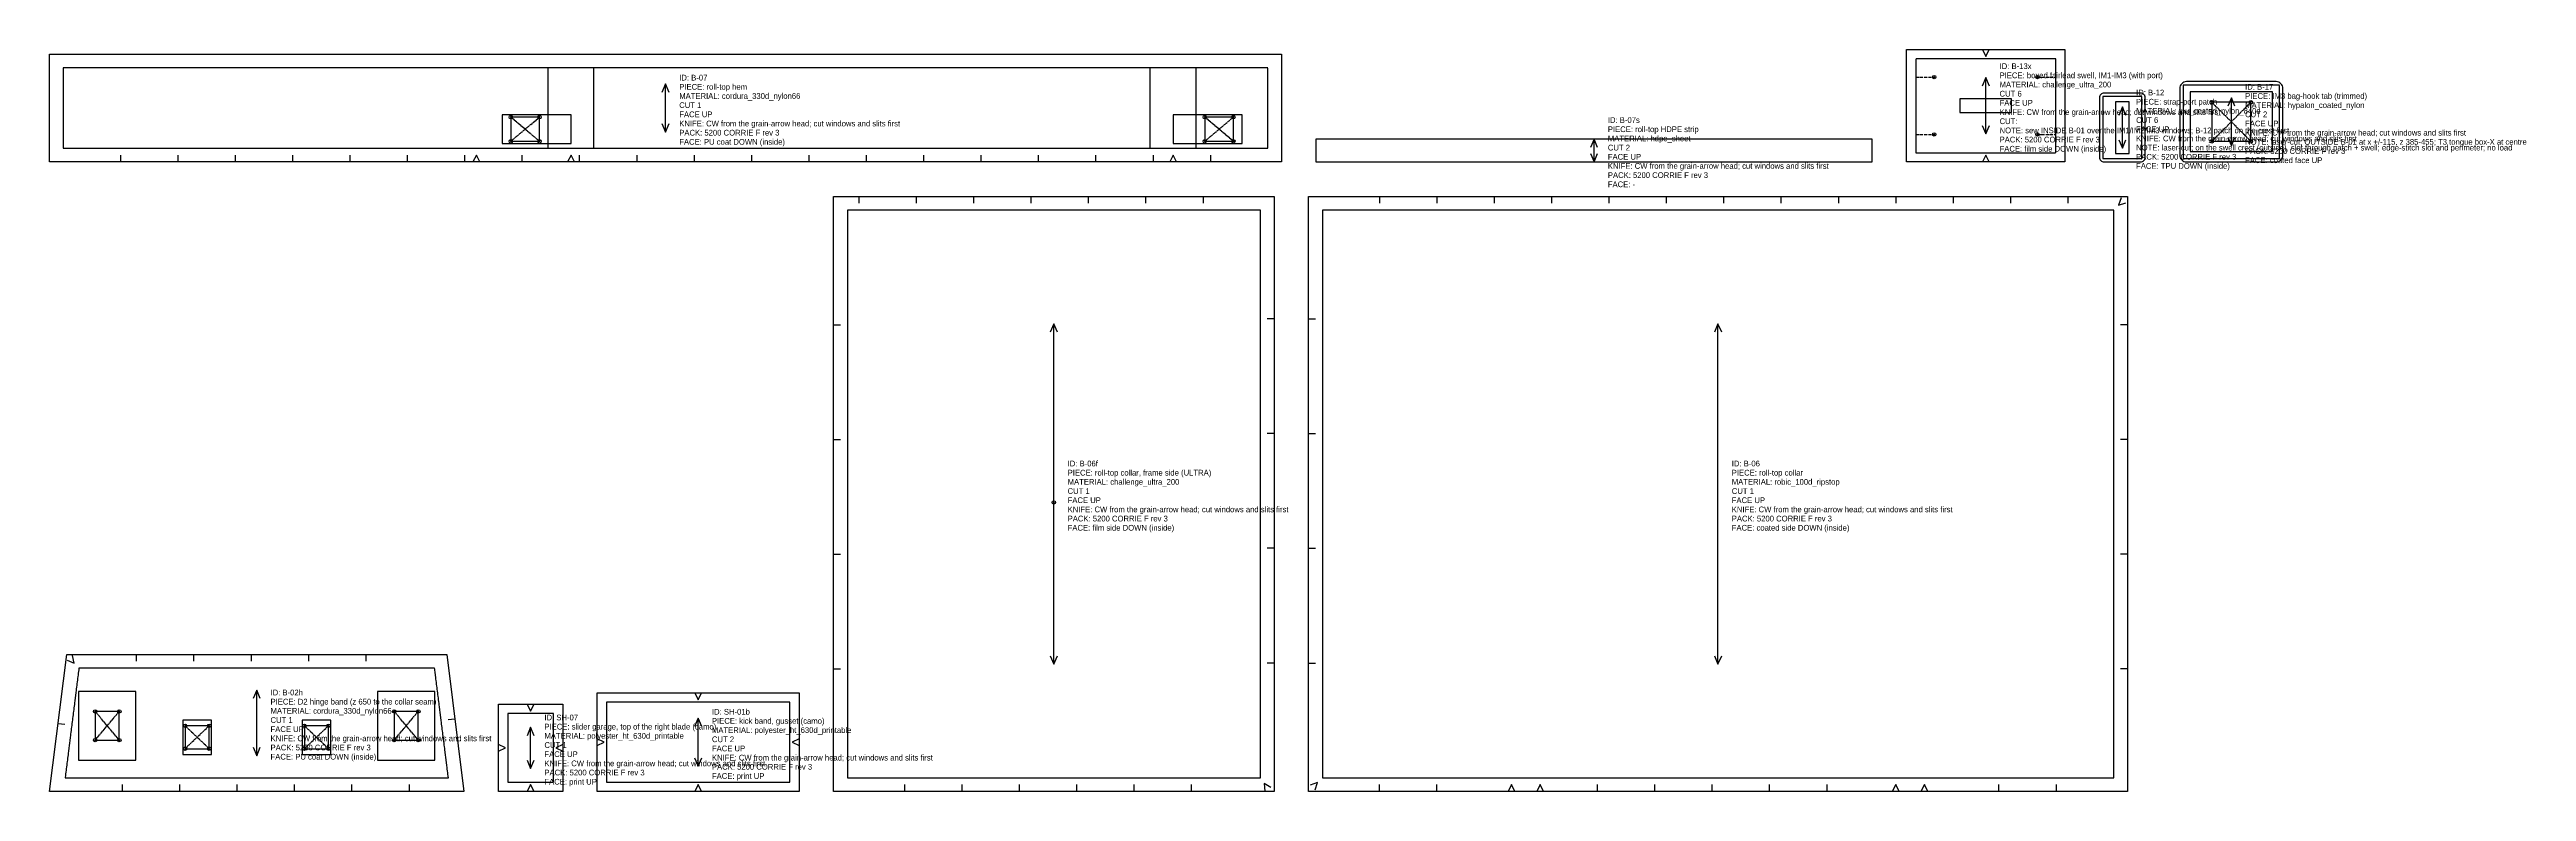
# Model space of a CAD drawing. Header units: millimetres. Extents: x 0 to 2340, y 0 to 5815.
# Drawn here: x 0 to 2159, y 773 to 1420 of the extents above; entities that cross this region are included whole.
import ezdxf

# ---------------------------------------------------------------- set-up
doc = ezdxf.new("R2010")
doc.units = ezdxf.units.MM
doc.linetypes.add('DASHDOT', pattern=[3.556, 2.54, -0.508, 0, -0.508])
doc.linetypes.add('DASHED', pattern=[1.524, 1.27, -0.254])
for name, color, linetype in [('CUT', 7, 'Continuous'), ('DRILL', 4, 'Continuous'), ('GRAIN', 5, 'Continuous'), ('INTERNAL', 6, 'Continuous'), ('NOTCH', 1, 'Continuous'), ('SEW', 3, 'Continuous'), ('TEXT', 2, 'Continuous')]:
    doc.layers.add(name, color=color, linetype=linetype)

# ---------------------------------------------------------------- blocks, each defined once
blk = doc.blocks.new('B-02h_5')
at = {"layer": 'CUT'}
blk.add_lwpolyline([(-180.6, 606.5), (-165.6, 726), (165.6, 726), (180.6, 606.5)], close=True, dxfattribs=at)
at = {"layer": 'DRILL'}
for centre in [(-140.8, 676.3), (-119.8, 676.3), (119.8, 676.3), (140.8, 676.3), (-140.8, 651.3), (-119.8, 651.3), (-62.5, 663.8), (-41.5, 663.8), (41.5, 663.8), (62.5, 663.8), (119.8, 651.3), (140.8, 651.3), (-62.5, 643.8), (-41.5, 643.8), (41.5, 643.8), (62.5, 643.8)]:
    blk.add_circle(centre, 1.5, dxfattribs=at)
for p in [(-140.8, 676.3), (-119.8, 676.3), (119.8, 676.3), (140.8, 676.3), (-140.8, 651.3), (-119.8, 651.3), (-62.5, 663.8), (-41.5, 663.8), (41.5, 663.8), (62.5, 663.8), (119.8, 651.3), (140.8, 651.3), (-62.5, 643.8), (-41.5, 643.8), (41.5, 643.8), (62.5, 643.8)]:
    blk.add_point(p, dxfattribs=at)
at = {"layer": 'GRAIN'}
for points in [[(3.1, 687.6), (0, 694.9), (-3.1, 687.6)], [(0, 637.6), (0, 694.9)], [(-3.1, 645), (0, 637.6), (3.1, 645)]]:
    blk.add_lwpolyline(points, dxfattribs=at)
at = {"layer": 'INTERNAL', "linetype": 'CONTINUOUS'}
for points in [[(-155.3, 633.8), (-105.3, 633.8), (-105.3, 693.8), (-155.3, 693.8)], [(105.3, 633.8), (155.3, 633.8), (155.3, 693.8), (105.3, 693.8)], [(-64.5, 638.8), (-39.5, 638.8), (-39.5, 668.8), (-64.5, 668.8)], [(39.5, 638.8), (64.5, 638.8), (64.5, 668.8), (39.5, 668.8)]]:
    blk.add_lwpolyline(points, close=True, dxfattribs=at)
at = {"layer": 'NOTCH'}
for points in [[(-165.2, 721.1), (-159, 718.5), (-160.7, 725)], [(-105, 726), (-105, 720)], [(-55, 726), (-55, 720)], [(-5, 726), (-5, 720)], [(45, 726), (45, 720)], [(95, 726), (95, 720)], [(172.7, 669.6), (166.7, 668.9)], [(-173.2, 665.9), (-167.2, 665.2)], [(-117, 606.5), (-117, 612.5)], [(-67, 606.5), (-67, 612.5)], [(-17, 606.5), (-17, 612.5)], [(33, 606.5), (33, 612.5)], [(83, 606.5), (83, 612.5)], [(133, 606.5), (133, 612.5)]]:
    blk.add_lwpolyline(points, dxfattribs=at)
at = {"layer": 'SEW', "linetype": 'DASHED'}
for points in [[(-167, 618.5), (167, 618.5), (155, 714), (-155, 714)], [(-140.8, 651.3), (-119.8, 651.3), (-119.8, 676.3), (-140.8, 676.3)], [(119.8, 651.3), (140.8, 651.3), (140.8, 676.3), (119.8, 676.3)], [(-62.5, 643.8), (-41.5, 643.8), (-41.5, 663.8), (-62.5, 663.8)], [(41.5, 643.8), (62.5, 643.8), (62.5, 663.8), (41.5, 663.8)]]:
    blk.add_lwpolyline(points, close=True, dxfattribs=at)
for points in [[(-140.8, 651.3), (-119.8, 676.3)], [(-119.8, 651.3), (-140.8, 676.3)], [(119.8, 651.3), (140.8, 676.3)], [(140.8, 651.3), (119.8, 676.3)], [(-62.5, 643.8), (-41.5, 663.8)], [(-41.5, 643.8), (-62.5, 663.8)], [(41.5, 643.8), (62.5, 663.8)], [(62.5, 643.8), (41.5, 663.8)]]:
    blk.add_lwpolyline(points, dxfattribs=at)
at = {"layer": 'TEXT'}
for s, p in [('ID: B-02h', (12, 690.3)), ('CUT 1', (12, 666.3)), ('PIECE: D2 hinge band (z 650 to the collar seam)', (12, 682.3)), ('MATERIAL: cordura_330d_nylon66', (12, 674.3)), ('FACE UP', (12, 658.3)), ('KNIFE: CW from the grain-arrow head; cut windows and slits first', (12, 650.3)), ('PACK: 5200 CORRIE F rev 3', (12, 642.3)), ('FACE: PU coat DOWN (inside)', (12, 634.3))]:
    blk.add_text(s, height=5, dxfattribs=at).set_placement(p)
blk = doc.blocks.new('SH-07_6')
at = {"layer": 'CUT'}
blk.add_lwpolyline([(-8, -8), (-8, 68), (48, 68), (48, -8)], close=True, dxfattribs=at)
at = {"layer": 'GRAIN'}
for points in [[(23.1, 40.6), (20, 48), (16.9, 40.6)], [(20, 12), (20, 48)], [(16.9, 19.4), (20, 12), (23.1, 19.4)]]:
    blk.add_lwpolyline(points, dxfattribs=at)
at = {"layer": 'NOTCH'}
for points in [[(17, 68), (20, 62), (23, 68)], [(-8, 27), (-2, 30), (-8, 33)], [(48, 33), (42, 30), (48, 27)], [(23, -8), (20, -2), (17, -8)]]:
    blk.add_lwpolyline(points, dxfattribs=at)
at = {"layer": 'SEW', "linetype": 'DASHED'}
blk.add_lwpolyline([(0, 0), (40, 0), (40, 60), (0, 60)], close=True, dxfattribs=at)
at = {"layer": 'TEXT'}
for s, p in [('PIECE: slider garage, top of the right blade (camo)', (32, 46)), ('MATERIAL: polyester_ht_630d_printable', (32, 38)), ('ID: SH-07', (32, 54)), ('CUT 1', (32, 30)), ('FACE UP', (32, 22)), ('KNIFE: CW from the grain-arrow head; cut windows and slits first', (32, 14)), ('PACK: 5200 CORRIE F rev 3', (32, 6)), ('FACE: print UP', (32, -2))]:
    blk.add_text(s, height=5, dxfattribs=at).set_placement(p)
blk = doc.blocks.new('SH-01b_7')
at = {"layer": 'CUT'}
blk.add_lwpolyline([(-8, -8), (-8, 78), (168, 78), (168, -8)], close=True, dxfattribs=at)
at = {"layer": 'GRAIN'}
for points in [[(83.1, 48.6), (80, 56), (76.9, 48.6)], [(80, 14), (80, 56)], [(76.9, 21.4), (80, 14), (83.1, 21.4)]]:
    blk.add_lwpolyline(points, dxfattribs=at)
at = {"layer": 'NOTCH'}
for points in [[(77, 78), (80, 72), (83, 78)], [(-8, 32), (-2, 35), (-8, 38)], [(168, 38), (162, 35), (168, 32)], [(83, -8), (80, -2), (77, -8)]]:
    blk.add_lwpolyline(points, dxfattribs=at)
at = {"layer": 'SEW', "linetype": 'DASHED'}
blk.add_lwpolyline([(0, 0), (160, 0), (160, 70), (0, 70)], close=True, dxfattribs=at)
at = {"layer": 'TEXT'}
for s, p in [('PIECE: kick band, gusset (camo)', (92, 51)), ('MATERIAL: polyester_ht_630d_printable', (92, 43)), ('ID: SH-01b', (92, 59)), ('CUT 2', (92, 35)), ('FACE UP', (92, 27)), ('KNIFE: CW from the grain-arrow head; cut windows and slits first', (92, 19)), ('PACK: 5200 CORRIE F rev 3', (92, 11)), ('FACE: print UP', (92, 3))]:
    blk.add_text(s, height=5, dxfattribs=at).set_placement(p)
blk = doc.blocks.new('B-06f_8')
at = {"layer": 'CUT'}
blk.add_lwpolyline([(-12, -12), (-12, 506.8), (372, 506.8), (372, -12)], close=True, dxfattribs=at)
at = {"layer": 'DRILL'}
blk.add_circle((180, 240), 1.5, dxfattribs=at)
blk.add_point((180, 240), dxfattribs=at)
at = {"layer": 'GRAIN'}
for points in [[(183.1, 388.5), (180, 395.8), (176.9, 388.5)], [(180, 99), (180, 395.8)], [(176.9, 106.3), (180, 99), (183.1, 106.3)]]:
    blk.add_lwpolyline(points, dxfattribs=at)
at = {"layer": 'NOTCH'}
for points in [[(10, 506.8), (10, 500.8)], [(60, 506.8), (60, 500.8)], [(110, 506.8), (110, 500.8)], [(160, 506.8), (160, 500.8)], [(210, 506.8), (210, 500.8)], [(260, 506.8), (260, 500.8)], [(310, 506.8), (310, 500.8)], [(-12, 394.8), (-6, 394.8)], [(372, 400), (366, 400)], [(-12, 294.8), (-6, 294.8)], [(372, 300), (366, 300)], [(-12, 194.8), (-6, 194.8)], [(372, 200), (366, 200)], [(-12, 94.8), (-6, 94.8)], [(372, 100), (366, 100)], [(50, -12), (50, -6)], [(100, -12), (100, -6)], [(150, -12), (150, -6)], [(199.9, -12), (199.9, -6)], [(249.9, -12), (249.9, -6)], [(299.9, -12), (299.9, -6)], [(369, -8.4), (363.2, -5), (363.9, -11.7)]]:
    blk.add_lwpolyline(points, dxfattribs=at)
at = {"layer": 'SEW', "linetype": 'DASHED'}
blk.add_lwpolyline([(0, 0), (360, 0), (360, 494.8), (0, 494.8)], close=True, dxfattribs=at)
at = {"layer": 'TEXT'}
for s, p in [('PIECE: roll-top collar, frame side (ULTRA)', (192, 263.4)), ('MATERIAL: challenge_ultra_200', (192, 255.4)), ('ID: B-06f', (192, 271.4)), ('CUT 1', (192, 247.4)), ('FACE UP', (192, 239.4)), ('KNIFE: CW from the grain-arrow head; cut windows and slits first', (192, 231.4)), ('PACK: 5200 CORRIE F rev 3', (192, 223.4)), ('FACE: film side DOWN (inside)', (192, 215.4))]:
    blk.add_text(s, height=5, dxfattribs=at).set_placement(p)
blk = doc.blocks.new('B-06_9')
at = {"layer": 'CUT'}
blk.add_lwpolyline([(-12, -12), (-12, 506.8), (701.7, 506.8), (701.7, -12)], close=True, dxfattribs=at)
at = {"layer": 'GRAIN'}
for points in [[(348, 388.5), (344.8, 395.8), (341.7, 388.5)], [(344.8, 99), (344.8, 395.8)], [(341.7, 106.3), (344.8, 99), (348, 106.3)]]:
    blk.add_lwpolyline(points, dxfattribs=at)
at = {"layer": 'NOTCH'}
for points in [[(49.7, 506.8), (49.7, 500.8)], [(99.7, 506.8), (99.7, 500.8)], [(149.7, 506.8), (149.7, 500.8)], [(199.7, 506.8), (199.7, 500.8)], [(249.7, 506.8), (249.7, 500.8)], [(299.7, 506.8), (299.7, 500.8)], [(349.7, 506.8), (349.7, 500.8)], [(399.7, 506.8), (399.7, 500.8)], [(449.7, 506.8), (449.7, 500.8)], [(499.7, 506.8), (499.7, 500.8)], [(549.7, 506.8), (549.7, 500.8)], [(599.7, 506.8), (599.7, 500.8)], [(649.7, 506.8), (649.7, 500.8)], [(696.1, 505.4), (693.9, 499), (700.3, 501.2)], [(-12, 400), (-6, 400)], [(701.7, 394.8), (695.7, 394.8)], [(-12, 300), (-6, 300)], [(701.7, 294.8), (695.7, 294.8)], [(-12, 200), (-6, 200)], [(701.7, 194.8), (695.7, 194.8)], [(-12, 100), (-6, 100)], [(701.7, 94.8), (695.7, 94.8)], [(-6.4, -10.6), (-4.2, -4.2), (-10.6, -6.4)], [(49.9, -12), (49.9, -6)], [(99.9, -12), (99.9, -6)], [(167.8, -12), (164.8, -6), (161.8, -12)], [(192.8, -12), (189.8, -6), (186.8, -12)], [(239.8, -12), (239.8, -6)], [(289.8, -12), (289.8, -6)], [(339.8, -12), (339.8, -6)], [(389.8, -12), (389.8, -6)], [(439.8, -12), (439.8, -6)], [(502.7, -12), (499.7, -6), (496.7, -12)], [(527.7, -12), (524.7, -6), (521.7, -12)], [(589.7, -12), (589.7, -6)], [(639.7, -12), (639.7, -6)]]:
    blk.add_lwpolyline(points, dxfattribs=at)
at = {"layer": 'SEW', "linetype": 'DASHED'}
blk.add_lwpolyline([(0, 0), (689.7, 0), (689.7, 494.8), (0, 494.8)], close=True, dxfattribs=at)
at = {"layer": 'TEXT'}
for s, p in [('PIECE: roll-top collar', (356.8, 263.4)), ('MATERIAL: robic_100d_ripstop', (356.8, 255.4)), ('ID: B-06', (356.8, 271.4)), ('CUT 1', (356.8, 247.4)), ('FACE UP', (356.8, 239.4)), ('KNIFE: CW from the grain-arrow head; cut windows and slits first', (356.8, 231.4)), ('PACK: 5200 CORRIE F rev 3', (356.8, 223.4)), ('FACE: coated side DOWN (inside)', (356.8, 215.4))]:
    blk.add_text(s, height=5, dxfattribs=at).set_placement(p)
blk = doc.blocks.new('B-07_10')
at = {"layer": 'CUT'}
blk.add_lwpolyline([(-12, -12), (-12, 82), (1061.7, 82), (1061.7, -12)], close=True, dxfattribs=at)
at = {"layer": 'DRILL'}
for centre in [(390, 27), (415, 27), (994.8, 27), (1019.8, 27), (390, 6), (415, 6), (994.8, 6), (1019.8, 6)]:
    blk.add_circle(centre, 1.5, dxfattribs=at)
for p in [(390, 27), (415, 27), (994.8, 27), (1019.8, 27), (390, 6), (415, 6), (994.8, 6), (1019.8, 6)]:
    blk.add_point(p, dxfattribs=at)
at = {"layer": 'GRAIN'}
for points in [[(528, 48.6), (524.8, 56), (521.7, 48.6)], [(524.8, 14), (524.8, 56)], [(521.7, 21.4), (524.8, 14), (528, 21.4)]]:
    blk.add_lwpolyline(points, dxfattribs=at)
at = {"layer": 'INTERNAL', "linetype": 'CONTINUOUS'}
for points in [[(422.5, 0), (422.5, 70)], [(462.5, 0), (462.5, 70)], [(947.3, 0), (947.3, 70)], [(987.3, 0), (987.3, 70)]]:
    blk.add_lwpolyline(points, dxfattribs=at)
for points in [[(382.5, 4), (442.5, 4), (442.5, 29), (382.5, 29)], [(967.3, 4), (1027.3, 4), (1027.3, 29), (967.3, 29)]]:
    blk.add_lwpolyline(points, close=True, dxfattribs=at)
at = {"layer": 'NOTCH'}
for points in [[(50, -12), (50, -6)], [(100, -12), (100, -6)], [(150, -12), (150, -6)], [(200, -12), (200, -6)], [(250, -12), (250, -6)], [(300, -12), (300, -6)], [(350, -12), (350, -6)], [(363, -12), (360, -6), (357, -12)], [(400, -12), (400, -6)], [(445.5, -12), (442.5, -6), (439.5, -12)], [(450, -12), (450, -6)], [(500, -12), (500, -6)], [(550, -12), (550, -6)], [(600, -12), (600, -6)], [(650, -12), (650, -6)], [(700, -12), (700, -6)], [(750, -12), (750, -6)], [(800, -12), (800, -6)], [(850, -12), (850, -6)], [(900, -12), (900, -6)], [(950, -12), (950, -6)], [(970.3, -12), (967.3, -6), (964.3, -12)], [(1000, -12), (1000, -6)]]:
    blk.add_lwpolyline(points, dxfattribs=at)
at = {"layer": 'SEW', "linetype": 'DASHED'}
for points in [[(0, 0), (1049.7, 0), (1049.7, 70), (0, 70)], [(390, 6), (415, 6), (415, 27), (390, 27)], [(994.8, 6), (1019.8, 6), (1019.8, 27), (994.8, 27)]]:
    blk.add_lwpolyline(points, close=True, dxfattribs=at)
for points in [[(390, 6), (415, 27)], [(415, 6), (390, 27)], [(994.8, 6), (1019.8, 27)], [(1019.8, 6), (994.8, 27)]]:
    blk.add_lwpolyline(points, dxfattribs=at)
at = {"layer": 'TEXT'}
for s, p in [('PIECE: roll-top hem', (536.8, 51)), ('MATERIAL: cordura_330d_nylon66', (536.8, 43)), ('ID: B-07', (536.8, 59)), ('CUT 1', (536.8, 35)), ('FACE UP', (536.8, 27)), ('KNIFE: CW from the grain-arrow head; cut windows and slits first', (536.8, 19)), ('PACK: 5200 CORRIE F rev 3', (536.8, 11)), ('FACE: PU coat DOWN (inside)', (536.8, 3))]:
    blk.add_text(s, height=5, dxfattribs=at).set_placement(p)
blk = doc.blocks.new('B-07s_11')
at = {"layer": 'CUT'}
blk.add_lwpolyline([(0, 0), (484.8, 0), (484.8, 20), (0, 20)], close=True, dxfattribs=at)
at = {"layer": 'GRAIN'}
for points in [[(245.5, 12.6), (242.4, 20), (239.3, 12.6)], [(239.3, 7.4), (242.4, 0), (245.5, 7.4)], [(242.4, 0), (242.4, 20)]]:
    blk.add_lwpolyline(points, dxfattribs=at)
at = {"layer": 'SEW', "linetype": 'DASHED'}
blk.add_lwpolyline([(0, 0), (484.8, 0), (484.8, 20), (0, 20)], close=True, dxfattribs=at)
at = {"layer": 'TEXT'}
for s, p in [('ID: B-07s', (254.4, 34)), ('PIECE: roll-top HDPE strip', (254.4, 26)), ('MATERIAL: hdpe_sheet', (254.4, 18)), ('CUT 2', (254.4, 10)), ('FACE UP', (254.4, 2)), ('KNIFE: CW from the grain-arrow head; cut windows and slits first', (254.4, -6)), ('PACK: 5200 CORRIE F rev 3', (254.4, -14)), ('FACE: -', (254.4, -22))]:
    blk.add_text(s, height=5, dxfattribs=at).set_placement(p)
blk = doc.blocks.new('B-13x_12')
at = {"layer": 'CUT'}
blk.add_lwpolyline([(-8, -8), (-8, 90), (130, 90), (130, -8)], close=True, dxfattribs=at)
at = {"layer": 'DRILL'}
for centre in [(16, 66), (106, 66), (16, 16), (106, 16)]:
    blk.add_circle(centre, 1.5, dxfattribs=at)
for p in [(16, 66), (106, 66), (16, 16), (106, 16)]:
    blk.add_point(p, dxfattribs=at)
at = {"layer": 'GRAIN'}
for points in [[(64.1, 58.2), (61, 65.6), (57.9, 58.2)], [(61, 16.4), (61, 65.6)], [(57.9, 23.8), (61, 16.4), (64.1, 23.8)]]:
    blk.add_lwpolyline(points, dxfattribs=at)
at = {"layer": 'INTERNAL', "linetype": 'DASHDOT'}
for points in [[(0, 66), (16, 66)], [(106, 66), (122, 66)], [(0, 16), (16, 16)], [(106, 16), (122, 16)]]:
    blk.add_lwpolyline(points, dxfattribs=at)
at = {"layer": 'INTERNAL', "linetype": 'CONTINUOUS'}
blk.add_lwpolyline([(38.5, 35), (83.5, 35), (83.5, 47), (38.5, 47)], close=True, dxfattribs=at)
at = {"layer": 'NOTCH'}
for points in [[(58, 90), (61, 84), (64, 90)], [(64, -8), (61, -2), (58, -8)]]:
    blk.add_lwpolyline(points, dxfattribs=at)
at = {"layer": 'SEW', "linetype": 'DASHED'}
blk.add_lwpolyline([(0, 0), (122, 0), (122, 82), (0, 82)], close=True, dxfattribs=at)
at = {"layer": 'TEXT'}
for s, p in [('PIECE: boxed fairlead swell, IM1-IM3 (with port)', (73, 65)), ('ID: B-13x', (73, 73)), ('CUT 6', (73, 49)), ('MATERIAL: challenge_ultra_200', (73, 57)), ('FACE UP', (73, 41)), ('CUT: ', (73, 25)), ('KNIFE: CW from the grain-arrow head; cut windows and slits first', (73, 33)), ('NOTE: sew INSIDE B-01 over the IM1/IM2/IM3 windows; B-12 patch on the crest first', (73, 17)), ('PACK: 5200 CORRIE F rev 3', (73, 9)), ('FACE: film side DOWN (inside)', (73, 1))]:
    blk.add_text(s, height=5, dxfattribs=at).set_placement(p)
blk = doc.blocks.new('B-12_13')
at = {"layer": 'CUT'}
blk.add_lwpolyline([(1.2, 1.2), (1.8, 0.7), (2.5, 0.3), (3.2, 0.1), (4, 0), (36, 0), (36.8, 0.1), (37.5, 0.3), (38.2, 0.7), (38.8, 1.2), (39.3, 1.8), (39.7, 2.5), (39.9, 3.2), (40, 4), (40, 56), (39.9, 56.8), (39.7, 57.5), (39.3, 58.2), (38.8, 58.8), (38.2, 59.3), (37.5, 59.7), (36.8, 59.9), (36, 60), (4, 60), (3.2, 59.9), (2.5, 59.7), (1.8, 59.3), (1.2, 58.8), (0.7, 58.2), (0.3, 57.5), (0.1, 56.8), (0, 56), (0, 4), (0.1, 3.2), (0.3, 2.5), (0.7, 1.8)], close=True, dxfattribs=at)
at = {"layer": 'CUT', "linetype": 'CONTINUOUS'}
blk.add_lwpolyline([(14, 7.5), (26, 7.5), (26, 52.5), (14, 52.5)], close=True, dxfattribs=at)
at = {"layer": 'GRAIN'}
for points in [[(23.1, 40.6), (20, 48), (16.9, 40.6)], [(20, 12), (20, 48)], [(16.9, 19.4), (20, 12), (23.1, 19.4)]]:
    blk.add_lwpolyline(points, dxfattribs=at)
at = {"layer": 'SEW', "linetype": 'DASHED'}
for points in [[(1.2, 1.2), (1.8, 0.7), (2.5, 0.3), (3.2, 0.1), (4, 0), (36, 0), (36.8, 0.1), (37.5, 0.3), (38.2, 0.7), (38.8, 1.2), (39.3, 1.8), (39.7, 2.5), (39.9, 3.2), (40, 4), (40, 56), (39.9, 56.8), (39.7, 57.5), (39.3, 58.2), (38.8, 58.8), (38.2, 59.3), (37.5, 59.7), (36.8, 59.9), (36, 60), (4, 60), (3.2, 59.9), (2.5, 59.7), (1.8, 59.3), (1.2, 58.8), (0.7, 58.2), (0.3, 57.5), (0.1, 56.8), (0, 56), (0, 4), (0.1, 3.2), (0.3, 2.5), (0.7, 1.8)], [(3, 3), (37, 3), (37, 57), (3, 57)]]:
    blk.add_lwpolyline(points, close=True, dxfattribs=at)
at = {"layer": 'TEXT'}
for s, p in [('PIECE: strap-port patch', (32, 50)), ('MATERIAL: tpu_coated_nylon_840d', (32, 42)), ('ID: B-12', (32, 58)), ('CUT 6', (32, 34)), ('FACE UP', (32, 26)), ('KNIFE: CW from the grain-arrow head; cut windows and slits first', (32, 18)), ('NOTE: laser-cut; on the swell crest (outside), slot through patch + swell; edge-stitch slot and perimeter; no load', (32, 10)), ('PACK: 5200 CORRIE F rev 3', (32, 2)), ('FACE: TPU DOWN (inside)', (32, -6))]:
    blk.add_text(s, height=5, dxfattribs=at).set_placement(p)
blk = doc.blocks.new('B-17_14')
at = {"layer": 'CUT'}
blk.add_lwpolyline([(1.8, 1.8), (2.7, 1), (3.7, 0.5), (4.8, 0.1), (6, 0), (84, 0), (85.2, 0.1), (86.3, 0.5), (87.3, 1), (88.2, 1.8), (89, 2.7), (89.5, 3.7), (89.9, 4.8), (90, 6), (90, 64), (89.9, 65.2), (89.5, 66.3), (89, 67.3), (88.2, 68.2), (87.3, 69), (86.3, 69.5), (85.2, 69.9), (84, 70), (6, 70), (4.8, 69.9), (3.7, 69.5), (2.7, 69), (1.8, 68.2), (1, 67.3), (0.5, 66.3), (0.1, 65.2), (0, 64), (0, 6), (0.1, 4.8), (0.5, 3.7), (1, 2.7)], close=True, dxfattribs=at)
at = {"layer": 'DRILL'}
for centre in [(28, 52), (62, 52), (28, 18), (62, 18)]:
    blk.add_circle(centre, 1.5, dxfattribs=at)
for p in [(28, 52), (62, 52), (28, 18), (62, 18)]:
    blk.add_point(p, dxfattribs=at)
at = {"layer": 'GRAIN'}
for points in [[(48.1, 48.6), (45, 56), (41.9, 48.6)], [(45, 14), (45, 56)], [(41.9, 21.4), (45, 14), (48.1, 21.4)]]:
    blk.add_lwpolyline(points, dxfattribs=at)
at = {"layer": 'SEW', "linetype": 'DASHED'}
for points in [[(1.8, 1.8), (2.7, 1), (3.7, 0.5), (4.8, 0.1), (6, 0), (84, 0), (85.2, 0.1), (86.3, 0.5), (87.3, 1), (88.2, 1.8), (89, 2.7), (89.5, 3.7), (89.9, 4.8), (90, 6), (90, 64), (89.9, 65.2), (89.5, 66.3), (89, 67.3), (88.2, 68.2), (87.3, 69), (86.3, 69.5), (85.2, 69.9), (84, 70), (6, 70), (4.8, 69.9), (3.7, 69.5), (2.7, 69), (1.8, 68.2), (1, 67.3), (0.5, 66.3), (0.1, 65.2), (0, 64), (0, 6), (0.1, 4.8), (0.5, 3.7), (1, 2.7)], [(3, 3), (87, 3), (87, 67), (3, 67)], [(9, 9), (81, 9), (81, 61), (9, 61)], [(28, 18), (62, 18), (62, 52), (28, 52)]]:
    blk.add_lwpolyline(points, close=True, dxfattribs=at)
for points in [[(28, 18), (62, 52)], [(62, 18), (28, 52)]]:
    blk.add_lwpolyline(points, dxfattribs=at)
at = {"layer": 'TEXT'}
for s, p in [('ID: B-17', (57, 63)), ('CUT 2', (57, 39)), ('PIECE: IM3 bag-hook tab (trimmed)', (57, 55)), ('MATERIAL: hypalon_coated_nylon', (57, 47)), ('FACE UP', (57, 31)), ('KNIFE: CW from the grain-arrow head; cut windows and slits first', (57, 23)), ('NOTE: laser-cut; OUTSIDE B-01 at x +/-115, z 385-455; T3 tongue box-X at centre', (57, 15)), ('PACK: 5200 CORRIE F rev 3', (57, 7)), ('FACE: coated face UP', (57, -1))]:
    blk.add_text(s, height=5, dxfattribs=at).set_placement(p)

msp = doc.modelspace()

# ---------------------------------------------------------------- block references
at = {"layer": 'CUT'}
for name, p in [('B-07_10', (12, 1333.8)), ('B-13x_12', (1626.5, 1329.8)), ('B-12_13', (1786.5, 1321.8)), ('B-17_14', (1856.5, 1321.8)), ('B-07s_11', (1103.7, 1321.8)), ('B-06f_8', (695.3, 785)), ('B-06_9', (1109.3, 785)), ('B-02h_5', (180.6, 166.5)), ('SH-07_6', (399.3, 781)), ('SH-01b_7', (485.3, 781))]:
    msp.add_blockref(name, p, dxfattribs=at)

doc.saveas('drawing.dxf')
